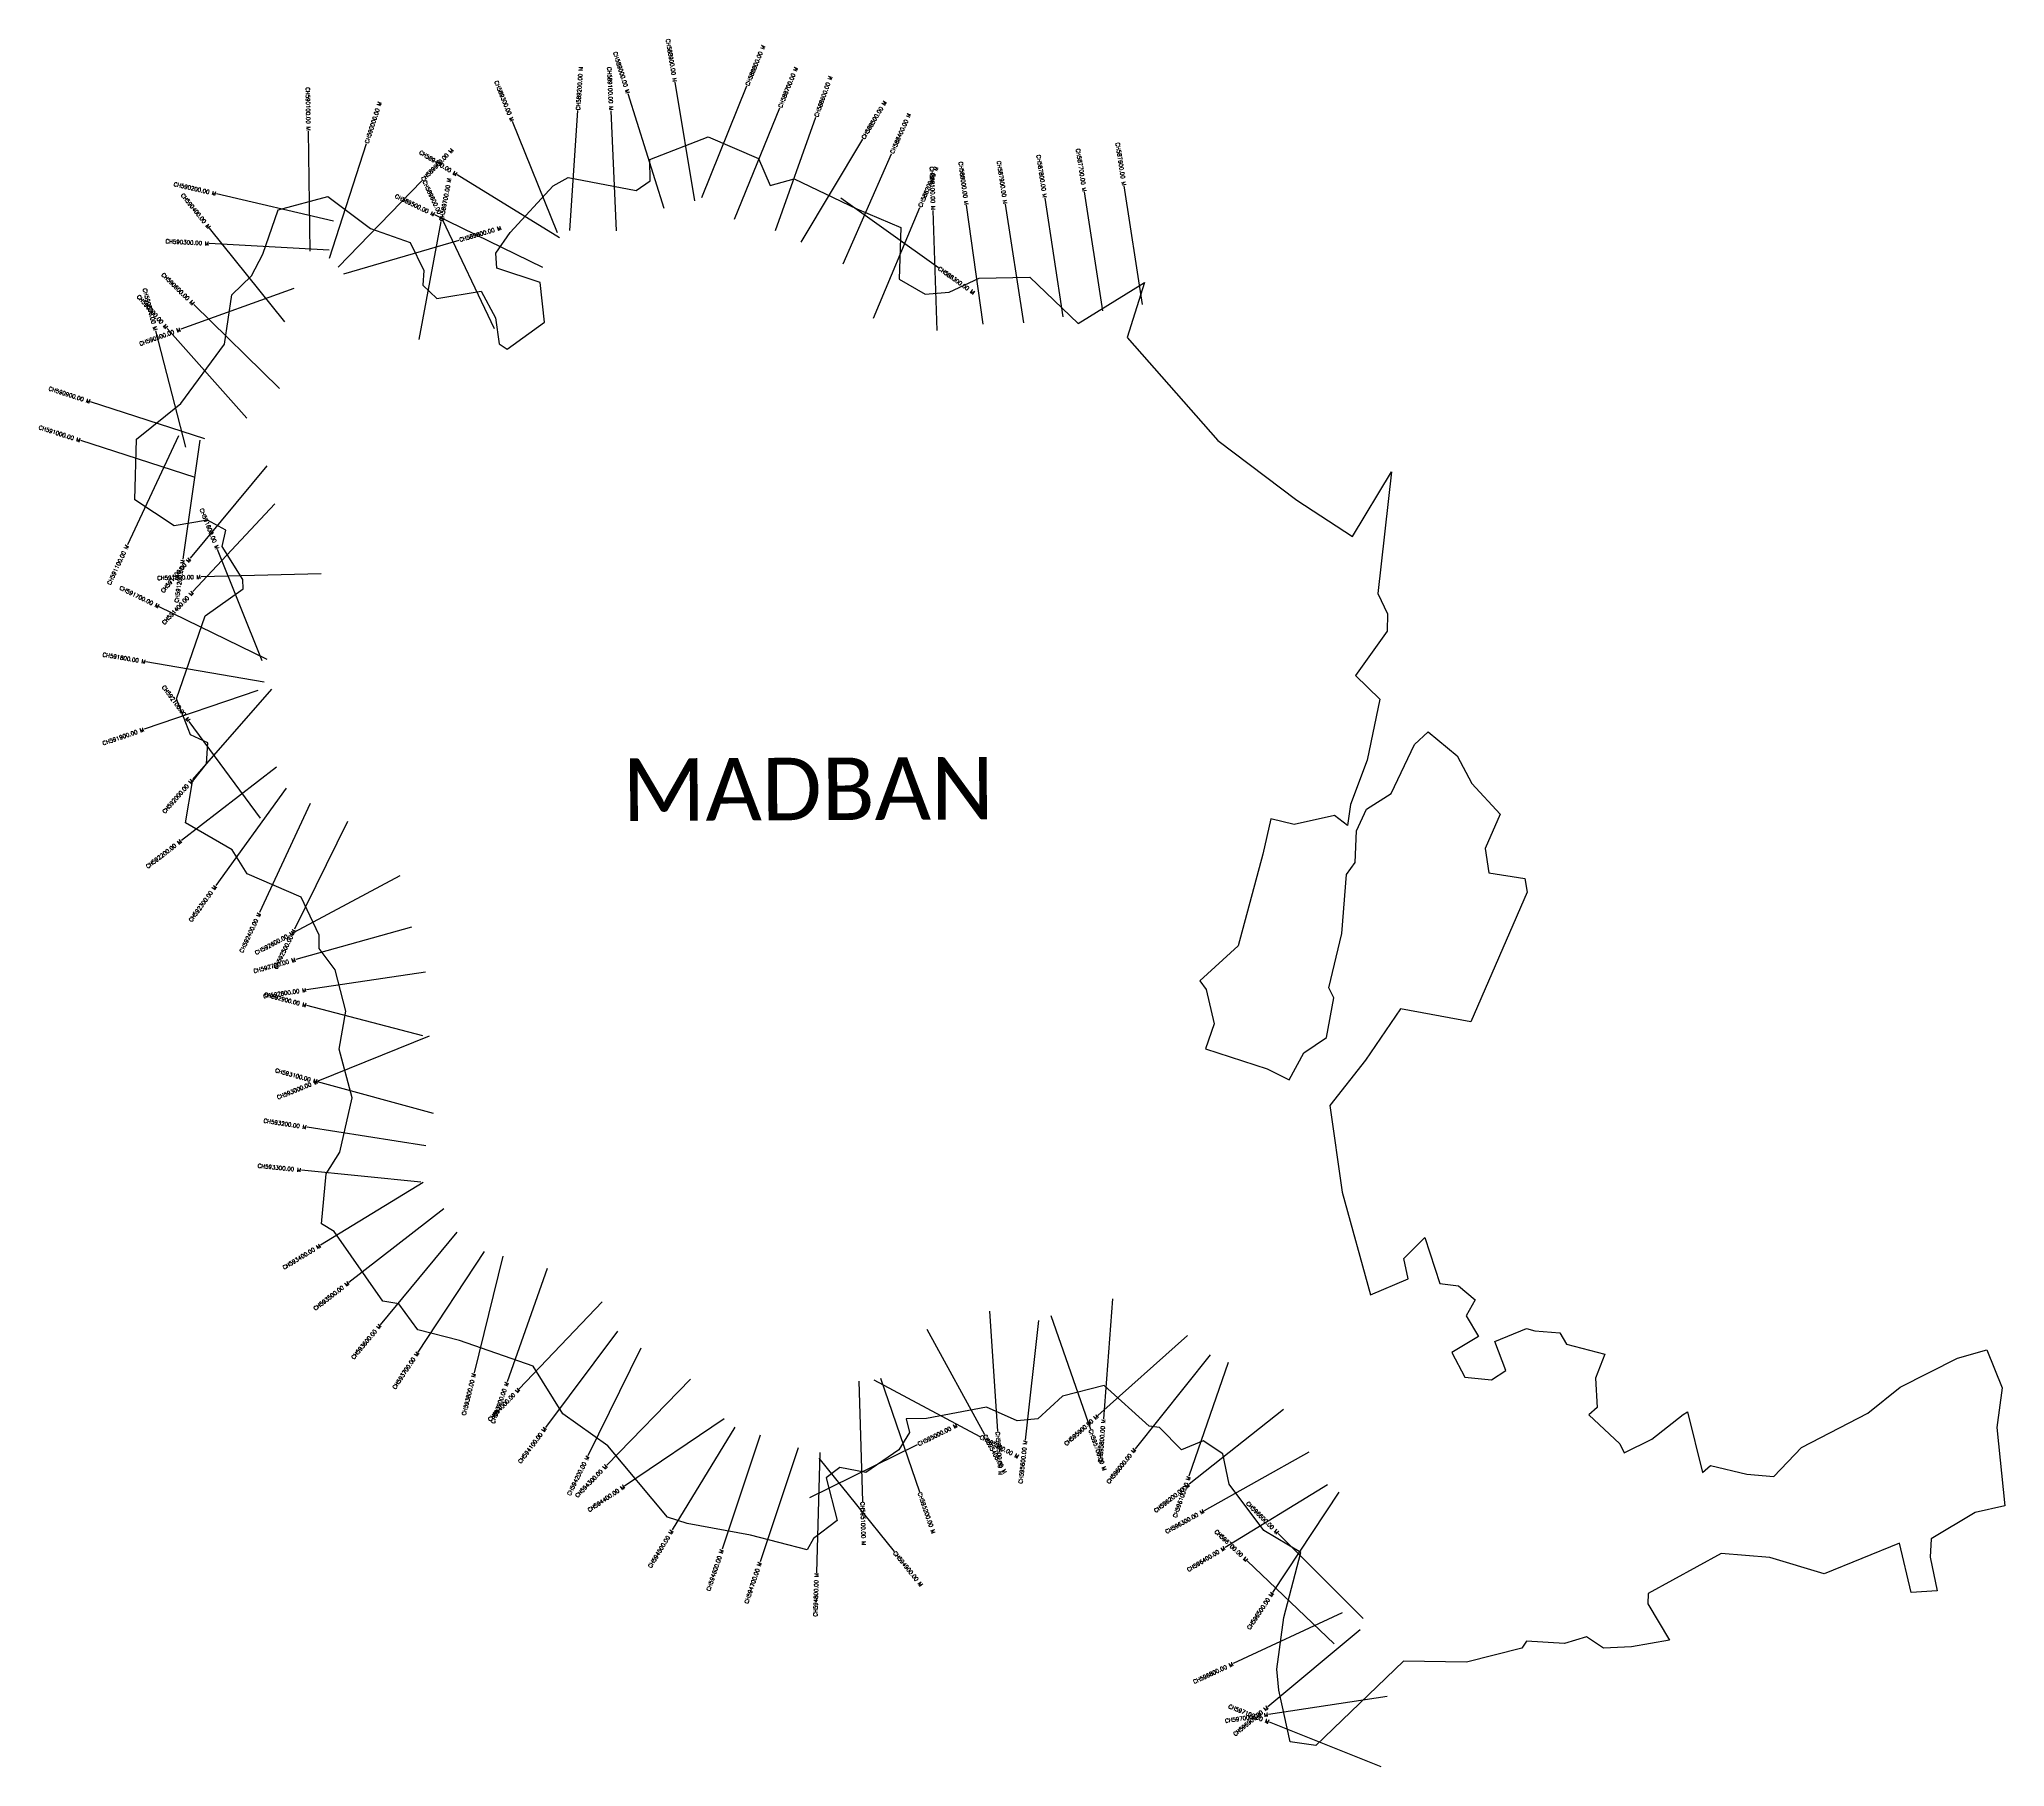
# Model space of a CAD drawing. Header units: metres. Extents: x 320261 to 325169, y 1832905 to 1837216.
import ezdxf
from ezdxf.enums import TextEntityAlignment as Align

# ---------------------------------------------------------------- set-up
doc = ezdxf.new("R2010")
doc.units = ezdxf.units.M
for name, color, linetype in [('CS', 134, 'Continuous'), ('CSMark', 6, 'Continuous'), ('VILLAGE NAME', 250, 'Continuous')]:
    doc.layers.add(name, color=color, linetype=linetype)
doc.styles.get("Standard").update_dxf_attribs({"font": 'simplex.shx'})

msp = doc.modelspace()

# ---------------------------------------------------------------- linework, layer by layer
at = {"color": 6, "flags": 128}
for points in [[(323637.6, 1836136.8), (323603.6, 1835833.2), (323627.1, 1835782), (323626.6, 1835739.2), (323547.8, 1835628.2), (323608.2, 1835569.4), (323576.7, 1835416.8), (323535.3, 1835306.7), (323527.3, 1835254.2), (323494.9, 1835278.9), (323394.7, 1835256.5), (323336.1, 1835270.7), (323316.2, 1835182.3), (323255, 1834953.7), (323159, 1834866.3), (323174.8, 1834844.9), (323194.8, 1834758.8), (323172.7, 1834696.6), (323327.1, 1834646.6), (323381.6, 1834619.6), (323418.6, 1834686.5), (323474.8, 1834725.1), (323493.8, 1834824.2), (323481.2, 1834848.6), (323513.6, 1834984.7), (323525.1, 1835131.6), (323546.5, 1835161.6), (323549.8, 1835240.8), (323575, 1835294.4), (323636.6, 1835333.6), (323695.1, 1835456.1), (323728.8, 1835487.5), (323801.1, 1835427.8), (323838, 1835358.7), (323908.8, 1835282), (323871.6, 1835196.5), (323880.7, 1835135.6), (323970.2, 1835122.1), (323976.5, 1835087.7), (323835.2, 1834764), (323660, 1834796.7), (323572.4, 1834668.7), (323483.3, 1834555.4), (323513.9, 1834338.9), (323585, 1834082.8), (323679.3, 1834122.5), (323668.7, 1834173.7), (323721.1, 1834225.4), (323758.1, 1834111.2), (323805.1, 1834105.3), (323846.3, 1834070.3), (323824.2, 1834029.8), (323854.4, 1833978.5), (323788.2, 1833938.4), (323820.5, 1833876.9), (323887, 1833870.3), (323923.4, 1833893.4), (323895.3, 1833966.5), (323974.6, 1833998.3), (323995.8, 1833993), (324057.6, 1833987.7), (324074.1, 1833959.6), (324170.6, 1833934.5), (324146.6, 1833874.8), (324150.7, 1833801.3), (324130.2, 1833782.8), (324207.4, 1833711), (324218.2, 1833688.4), (324287.6, 1833722.6), (324365.9, 1833784), (324376.3, 1833790.8), (324414.5, 1833639), (324434.4, 1833656.7), (324525, 1833634.6), (324592.3, 1833629.1), (324661.2, 1833701.2), (324826.9, 1833787.2), (324907.5, 1833852.4), (325051.1, 1833924.4), (325124.1, 1833945.5), (325162.8, 1833850.8), (325149.3, 1833751.3), (325168.7, 1833555.9), (325095.1, 1833539.4), (324985.2, 1833473.5), (324983, 1833427.5), (325000.2, 1833343.8), (324935, 1833339.9), (324906.1, 1833462.6), (324717.9, 1833386.1), (324582, 1833426.9), (324460.7, 1833436.8), (324278.3, 1833337.2), (324277.4, 1833311.4), (324331.7, 1833220.6), (324237.1, 1833203.8), (324167, 1833201.1), (324124.4, 1833228.7), (324069.3, 1833212.1), (323974.4, 1833218.3), (323962.7, 1833200.9), (323825.2, 1833165.6), (323667.4, 1833168.4), (323448.6, 1832957.7), (323384.4, 1832967.3), (323355.9, 1833095.5), (323351.2, 1833148.6), (323368.7, 1833277.1), (323411.3, 1833439.2), (323318.7, 1833494.7), (323232.1, 1833610.1), (323216.1, 1833685.6), (323167.6, 1833717.8), (323112.7, 1833696), (323058.1, 1833751.2), (323032.2, 1833754.8), (322919.7, 1833856.2), (322815.7, 1833829.4), (322754.3, 1833772.9), (322703, 1833768.3), (322626.5, 1833802.6), (322476.7, 1833774.2), (322425.9, 1833773.2), (322433.9, 1833739.1), (322407.4, 1833696), (322324.5, 1833639.4), (322260.1, 1833651.4), (322226.1, 1833625.6), (322253, 1833519.3), (322194.2, 1833474.3), (322178.6, 1833446.3), (322036.7, 1833482.7), (321878.7, 1833512), (321829.5, 1833528), (321680.7, 1833705.5), (321568.6, 1833785.5), (321494.4, 1833904.4), (321309.8, 1833968.7), (321206.1, 1833995.5), (321158.3, 1834059.8), (321118.4, 1834067), (320997.2, 1834240.7), (320965.8, 1834259.5), (320976.9, 1834384.3), (321011.5, 1834438.6), (321042.5, 1834574.2), (321009.8, 1834696.1), (321026.7, 1834790.3), (320999.8, 1834893.4), (320960, 1834946.9), (320960, 1834980.4), (320914.6, 1835075.4), (320780, 1835133.2), (320742.6, 1835193.6), (320626.4, 1835260.9), (320643.8, 1835364), (320678.7, 1835408.3), (320681.5, 1835460.2), (320638.5, 1835480.4), (320603.2, 1835570.1), (320675.1, 1835777.3), (320770.1, 1835845.1), (320769.1, 1835868.4), (320717.6, 1835950.5), (320726.8, 1835991.3), (320680.7, 1836015.9), (320598.1, 1836002.3), (320499.7, 1836067), (320503.4, 1836218.6), (320614, 1836307.6), (320723.5, 1836455.8), (320742.1, 1836578.8), (320791.2, 1836625.9), (320819, 1836680.2), (320857.6, 1836790.9), (320981.2, 1836823.9), (321087.8, 1836744.3), (321186.6, 1836708.8), (321220.9, 1836639.6), (321218.9, 1836602.5), (321253.4, 1836569), (321364.2, 1836587.6), (321400.2, 1836521.1), (321409.4, 1836456.6), (321429.6, 1836443.3), (321522.4, 1836510), (321511.6, 1836609.3), (321403.3, 1836645), (321400.7, 1836682.3), (321437, 1836734.4), (321544.1, 1836850.4), (321581.4, 1836871.8), (321751.2, 1836839.2), (321786.3, 1836862.9), (321785.2, 1836916.7), (321931.1, 1836972.9), (322056.8, 1836919), (322086.1, 1836851.4), (322145.5, 1836868.3), (322302.7, 1836793.3), (322412.5, 1836746.7), (322407.7, 1836617.5), (322472.7, 1836580.5), (322533.3, 1836585.1), (322608.1, 1836620.2), (322734.3, 1836622.7), (322855.2, 1836507.1), (323021.1, 1836609), (322977.6, 1836471.7), (323203.9, 1836215.1), (323401.2, 1836065.7), (323539.7, 1835975.3)], [(323539.7, 1835975.3), (323637.6, 1836136.8)]]:
    msp.add_lwpolyline(points, dxfattribs=at)
at = {"layer": 'CS'}
for p, q in [((321821, 1836794.3), (321731.3, 1837080.6)), ((321897.7, 1836813.5), (321848.4, 1837109.4)), ((321915.2, 1836821.8), (322028.1, 1837099.8)), ((321585.7, 1836739.2), (321605.9, 1837038.5)), ((321702.4, 1836738.4), (321689, 1837038.1)), ((321997.2, 1836767.2), (322110.1, 1837045.2)), ((320937.7, 1836687.4), (320933, 1836987.3)), ((321555.1, 1836733.1), (321442.6, 1837011.2)), ((322099, 1836739.2), (322200.3, 1837021.6)), ((320985.8, 1836670.4), (321077.9, 1836955.9)), ((322163, 1836710.1), (322317.2, 1836967.4)), ((322268.6, 1836656.1), (322389.3, 1836930.8)), ((321559.8, 1836721.1), (321304.3, 1836878.2)), ((320995.6, 1836762.5), (320703.4, 1836830.5)), ((321007.5, 1836647.9), (321216.3, 1836863.3)), ((322916.8, 1836538.8), (322871.2, 1836835.3)), ((323015.7, 1836554), (322970, 1836850.5)), ((322262.1, 1836820.8), (322506.2, 1836646.4)), ((322343.8, 1836520.1), (322459.6, 1836796.9)), ((322503.4, 1836489.3), (322493.3, 1836789.2)), ((322617.5, 1836505.2), (322576.4, 1836802.4)), ((322719.2, 1836508.3), (322673.5, 1836804.8)), ((322818, 1836523.5), (322772.3, 1836820)), ((320874.1, 1836510.8), (320686.1, 1836744.7)), ((321209.1, 1836467.1), (321264.6, 1836761.9)), ((321518.2, 1836646.7), (321248.5, 1836778.1)), ((321397.4, 1836493.4), (321269, 1836764.6)), ((320984.9, 1836689.7), (320685.3, 1836706.4)), ((321021, 1836631.3), (321309, 1836715.2)), ((320896.5, 1836594.2), (320614.2, 1836492.7)), ((320861, 1836344.8), (320646.5, 1836554.6)), ((320627.1, 1836198.5), (320551.6, 1836488.8)), ((320779.3, 1836270.6), (320580, 1836494.8)), ((320674.4, 1836219.3), (320388.9, 1836311.5)), ((320649.8, 1836122.7), (320364.3, 1836214.8)), ((320608.2, 1836226.2), (320480.9, 1835954.5)), ((320662, 1836215.5), (320619.1, 1835918.6)), ((320829.5, 1836151.6), (320637.5, 1835921.1)), ((320849.4, 1836057), (320644.6, 1835837.8)), ((320817.6, 1835664.8), (320706.2, 1835943.3)), ((320964.7, 1835882.1), (320664.8, 1835874.4)), ((320829.9, 1835668.1), (320560.5, 1835800)), ((320822.8, 1835612), (320527, 1835662.5)), ((320806.7, 1835590.9), (320522.8, 1835494.1)), ((320840.6, 1835594.5), (320643.2, 1835368.6)), ((320813.3, 1835272.5), (320635.4, 1835514)), ((320853.3, 1835399.6), (320615.6, 1835216.7)), ((320877.5, 1835346.9), (320701.6, 1835103.9)), ((320937.2, 1835308.8), (320810.9, 1835036.6)), ((321030.3, 1835264.3), (320898.2, 1834995)), ((321161.3, 1835128), (320896.7, 1834986.7)), ((321190.4, 1835000.6), (320901.5, 1834919.6)), ((321225, 1834887.8), (320928.2, 1834843.8)), ((321218.9, 1834729.3), (320928.6, 1834805)), ((321234.6, 1834727.9), (320956.4, 1834615.6)), ((321245.3, 1834535.5), (320955.9, 1834614.5)), ((321225.8, 1834454.8), (320929.4, 1834500.7)), ((321213.7, 1834363.5), (320915.3, 1834393.9)), ((321219.3, 1834363.1), (320963.3, 1834206.6)), ((321270.8, 1834297.6), (321033.8, 1834113.7)), ((321303.8, 1834239.3), (321112.5, 1834008.1)), ((321371.6, 1834190.4), (321206.5, 1833939.9)), ((321418.8, 1834179.2), (321346.8, 1833888)), ((321528.8, 1834148.1), (321429.3, 1833865.1)), ((321666.7, 1834065.1), (321459.4, 1833848.3)), ((322633.6, 1834041.5), (322654, 1833742.2)), ((322940.7, 1834072.4), (322918.2, 1833773.2)), ((321704.4, 1833991.7), (321525, 1833751.3)), ((322476.8, 1833996.9), (322620.8, 1833733.8)), ((322756.3, 1834018.2), (322723.1, 1833720)), ((322787.2, 1834031.1), (322885.5, 1833747.6)), ((321763.2, 1833949.9), (321630.9, 1833680.7)), ((323128.2, 1833981.2), (322904.2, 1833781.6)), ((323184.9, 1833932.6), (322997.3, 1833698.5)), ((323229.4, 1833914), (323131.8, 1833630.3)), ((321887, 1833872.4), (321677.8, 1833657.4)), ((322307.6, 1833867), (322316.6, 1833567.1)), ((322344.7, 1833870.1), (322609.5, 1833729.1)), ((322361.7, 1833874.4), (322458.7, 1833590.6)), ((323367.6, 1833796.1), (323132.3, 1833610)), ((321971.3, 1833773), (321722.5, 1833605.4)), ((321997.6, 1833751.9), (321841.5, 1833495.7)), ((322060.7, 1833732.4), (321965.9, 1833447.7)), ((322155.6, 1833700.7), (322060.8, 1833416.1)), ((322184.9, 1833576.9), (322454.2, 1833709.1)), ((322209.9, 1833688.9), (322201.8, 1833389)), ((323431.4, 1833690), (323169.4, 1833543.8)), ((322207.2, 1833675.3), (322395.4, 1833441.8)), ((323478.1, 1833608), (323221.8, 1833452.1)), ((323506.4, 1833589.8), (323340.6, 1833339.8)), ((323566.5, 1833274.9), (323354.4, 1833487.1)), ((323494.4, 1833211.3), (323277.4, 1833418.4)), ((323514.2, 1833288.8), (323242.2, 1833162.2)), ((323559.3, 1833246.1), (323328.6, 1833054.4)), ((323626.8, 1833080), (323330.1, 1833035.3)), ((323611.4, 1832904.9), (323332.6, 1833015.8))]:
    msp.add_line(p, q, dxfattribs=at)

# ---------------------------------------------------------------- texts
at = {"layer": 'CSMark'}
for s, rotation, p in [('CH589000.00 M', 287.3859, (321731, 1837081.5)), ('CH588900.00 M', 279.4582, (321848.3, 1837110.4)), ('CH589100.00 M', 272.5625, (321689, 1837039.1)), ('CH590100.00 M', 270.8923, (320933, 1836988.3)), ('CH589300.00 M', 292.0168, (321442.3, 1837012.1)), ('CH589400.00 M', 328.4114, (321303.4, 1836878.7)), ('CH587800.00 M', 278.7558, (322772.2, 1836821)), ('CH587700.00 M', 278.7558, (322871, 1836836.3)), ('CH587600.00 M', 278.7558, (322969.9, 1836851.5)), ('CH588100.00 M', 271.9408, (322493.2, 1836790.2)), ('CH588000.00 M', 277.8768, (322576.2, 1836803.4)), ('CH587900.00 M', 278.7558, (322673.3, 1836805.8)), ('CH590200.00 M', 346.9023, (320702.4, 1836830.7)), ('CH590400.00 M', 308.7834, (320685.5, 1836745.5)), ('CH589500.00 M', 334.0303, (321247.6, 1836778.6)), ('CH589600.00 M', 295.3348, (321268.6, 1836765.5)), ('CH590300.00 M', 356.8178, (320684.4, 1836706.4)), ('CH590800.00 M', 284.59, (320551.3, 1836489.8)), ('CH590600.00 M', 315.645, (320645.8, 1836555.3)), ('CH590700.00 M', 311.6501, (320579.3, 1836495.5)), ('CH590500.00 M', 19.7763, (320613.3, 1836492.4)), ('CH590900.00 M', 342.0872, (320388, 1836311.8)), ('CH591000.00 M', 342.1318, (320363.3, 1836215.1)), ('CH591600.00 M', 291.7926, (320705.9, 1835944.3)), ('CH591100.00 M', 64.8962, (320480.5, 1835953.6)), ('CH591300.00 M', 50.2073, (320636.8, 1835920.3)), ('CH591200.00 M', 81.7773, (320618.9, 1835917.6)), ('CH591700.00 M', 333.9136, (320559.6, 1835800.4)), ('CH591500.00 M', 1.4707, (320663.8, 1835874.4)), ('CH591400.00 M', 46.9438, (320643.9, 1835837)), ('CH591800.00 M', 350.308, (320526.1, 1835662.7)), ('CH592100.00 M', 306.371, (320634.8, 1835514.8)), ('CH591900.00 M', 18.81, (320521.8, 1835493.8)), ('CH592000.00 M', 48.8285, (320642.5, 1835367.9)), ('CH592200.00 M', 37.5823, (320614.8, 1835216.1)), ('CH592300.00 M', 54.1033, (320701, 1835103.1)), ('CH592400.00 M', 65.1057, (320810.5, 1835035.7)), ('CH592600.00 M', 28.0839, (320895.8, 1834986.3)), ('CH592500.00 M', 63.8721, (320897.8, 1834994.1)), ('CH592700.00 M', 15.6487, (320900.6, 1834919.4)), ('CH592800.00 M', 8.431, (320927.2, 1834843.7)), ('CH592900.00 M', 345.3729, (320927.7, 1834805.3)), ('CH593100.00 M', 344.7388, (320954.9, 1834614.8)), ('CH593000.00 M', 21.9704, (320955.5, 1834615.3)), ('CH593200.00 M', 351.1984, (320928.4, 1834500.9)), ('CH593300.00 M', 354.1903, (320914.3, 1834394)), ('CH593400.00 M', 31.4423, (320962.4, 1834206.1)), ('CH593500.00 M', 37.8128, (321033, 1834113.1)), ('CH593600.00 M', 50.4028, (321111.9, 1834007.3)), ('CH593700.00 M', 56.605, (321205.9, 1833939.1)), ('CH593800.00 M', 76.1152, (321346.6, 1833887)), ('CH594000.00 M', 46.2869, (321458.7, 1833847.6)), ('CH593900.00 M', 70.6238, (321428.9, 1833864.2)), ('CH594100.00 M', 53.2768, (321524.4, 1833750.5)), ('CH595900.00 M', 41.7026, (322903.4, 1833780.9)), ('CH595800.00 M', 85.7128, (322918.2, 1833772.2)), ('CH595600.00 M', 83.6627, (322723, 1833719)), ('CH596000.00 M', 51.281, (322996.6, 1833697.7)), ('CH594200.00 M', 63.8355, (321630.5, 1833679.8)), ('CH594300.00 M', 45.7777, (321677.1, 1833656.7)), ('CH594400.00 M', 33.9716, (321721.7, 1833604.8)), ('CH596200.00 M', 38.333, (323131.5, 1833609.4)), ('CH596100.00 M', 71.0021, (323131.4, 1833629.4)), ('CH596300.00 M', 29.1522, (323168.5, 1833543.3)), ('CH596600.00 M', 314.9851, (323353.7, 1833487.8)), ('CH594500.00 M', 58.6395, (321841, 1833494.9)), ('CH596700.00 M', 316.345, (323276.6, 1833419.1)), ('CH594600.00 M', 71.5732, (321965.6, 1833446.8)), ('CH596400.00 M', 31.3156, (323220.9, 1833451.5)), ('CH594700.00 M', 71.5732, (322060.4, 1833415.2)), ('CH594800.00 M', 88.4527, (322201.7, 1833388)), ('CH596500.00 M', 56.4566, (323340.1, 1833339)), ('CH596800.00 M', 24.9741, (323241.3, 1833161.8)), ('CH597100.00 M', 338.3081, (323331.7, 1833016.2)), ('CH596900.00 M', 39.7302, (323327.8, 1833053.7)), ('CH597000.00 M', 8.5738, (323329.2, 1833035.2))]:
    msp.add_text(s, height=10, rotation=rotation, dxfattribs=at).set_placement(p, align=Align.MIDDLE_RIGHT)
for s, rotation, p in [('CH588800.00 M', 67.899, (322028.5, 1837100.7)), ('CH589200.00 M', 86.1502, (321606, 1837039.5)), ('CH588700.00 M', 67.8999, (322110.4, 1837046.1)), ('CH588600.00 M', 70.2528, (322200.7, 1837022.5)), ('CH590000.00 M', 72.1295, (321078.2, 1836956.8)), ('CH588500.00 M', 59.0647, (322317.7, 1836968.3)), ('CH588400.00 M', 66.2814, (322389.7, 1836931.7)), ('CH589900.00 M', 45.8815, (321217, 1836864)), ('CH588200.00 M', 67.2956, (322460, 1836797.8)), ('CH589700.00 M', 79.335, (321264.8, 1836762.9)), ('CH589800.00 M', 16.2398, (321310, 1836715.5)), ('CH588300.00 M', 324.4493, (322507, 1836645.8)), ('CH595000.00 M', 26.154, (322455.1, 1833709.6)), ('CH595500.00 M', 273.8987, (322654, 1833741.2)), ('CH595700.00 M', 289.1228, (322885.8, 1833746.7)), ('CH595300.00 M', 331.9787, (322610.4, 1833728.7)), ('CH595400.00 M', 298.6859, (322621.3, 1833732.9)), ('CH595100.00 M', 271.709, (322316.6, 1833566.1)), ('CH595200.00 M', 288.8771, (322459.1, 1833589.6)), ('CH594900.00 M', 308.8703, (322396.1, 1833441))]:
    msp.add_text(s, height=10, rotation=rotation, dxfattribs=at).set_placement(p, align=Align.MIDDLE_LEFT)
at = {"layer": 'VILLAGE NAME', "insert": (321716.2, 1835421.3), "char_height": 155.989, "attachment_point": 1, "rotation": 0.2435}
msp.add_mtext_dynamic_manual_height_columns('{\\fCalibri|b0|i0|c0|p34;MADBAN}', width=1786.018, gutter_width=779.9, heights=[156.7], dxfattribs=at)

doc.saveas('drawing.dxf')
